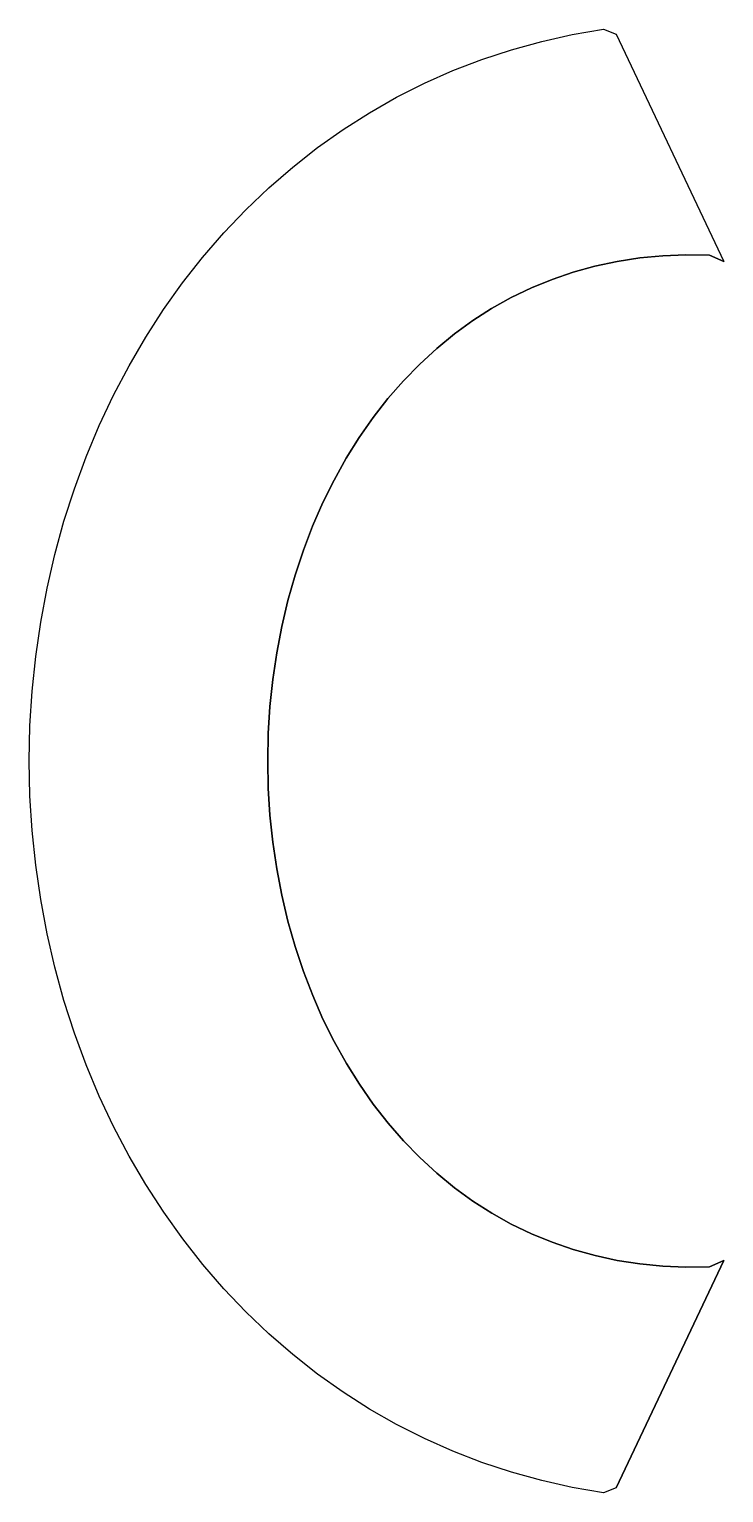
# Model space of a CAD drawing. Header units: metres. Extents: x 0 to 50.3, y -0.6 to 11.6.
# Drawn here: x 45.54 to 47.94, y 0 to 5.06 of the extents above; entities that cross this region are included whole.
import ezdxf

# ---------------------------------------------------------------- set-up
doc = ezdxf.new("R2010")
doc.units = ezdxf.units.M
doc.layers.add('CONTORNO', color=7, linetype='Continuous')
doc.layers.add('KEDER', color=5, linetype='Continuous')

msp = doc.modelspace()

# ---------------------------------------------------------------- linework, layer by layer
at = {"layer": 'CONTORNO'}
msp.add_lwpolyline([(47.5725, 0.0168), (47.5287, 0), (47.4213, 0.0185), (47.3154, 0.0422), (47.2112, 0.071), (47.1088, 0.1048), (47.0083, 0.1436), (46.9099, 0.1873), (46.8138, 0.236), (46.72, 0.2894), (46.6289, 0.3475), (46.5404, 0.4103), (46.4547, 0.4776), (46.3721, 0.5493), (46.2925, 0.6254), (46.2163, 0.7056), (46.1434, 0.79), (46.0741, 0.8782), (46.0085, 0.9702), (45.9467, 1.0658), (45.8889, 1.1647), (45.8352, 1.2668), (45.7857, 1.3719), (45.7406, 1.4798), (45.6998, 1.5901), (45.6636, 1.7027), (45.6321, 1.8173), (45.6052, 1.9337), (45.5832, 2.0515), (45.566, 2.1704), (45.5536, 2.2902), (45.5462, 2.4107), (45.5437, 2.5314), (45.5462, 2.6521), (45.5536, 2.7726), (45.5659, 2.8924), (45.5831, 3.0114), (45.6051, 3.1292), (45.6319, 3.2455), (45.6635, 3.3601), (45.6996, 3.4727), (45.7403, 3.5831), (45.7855, 3.6909), (45.835, 3.796), (45.8887, 3.8982), (45.9465, 3.9971), (46.0082, 4.0927), (46.0738, 4.1847), (46.1431, 4.2729), (46.2159, 4.3573), (46.2922, 4.4375), (46.3717, 4.5136), (46.4544, 4.5853), (46.5401, 4.6526), (46.6286, 4.7154), (46.7198, 4.7735), (46.8135, 4.8268), (46.9097, 4.8754), (47.0081, 4.919), (47.1086, 4.9577), (47.2111, 4.9914), (47.3154, 5.0201), (47.4213, 5.0436), (47.5287, 5.062), (47.5725, 5.0451), (47.9447, 4.2592), (47.896, 4.2804), (47.8143, 4.2816), (47.7337, 4.2785), (47.6543, 4.2709), (47.5762, 4.2589), (47.4996, 4.2425), (47.4246, 4.2218), (47.3512, 4.1967), (47.2797, 4.1674), (47.21, 4.1338), (47.1424, 4.096), (47.0768, 4.0541), (47.0134, 4.008), (46.9523, 3.9579), (46.8936, 3.9039), (46.8374, 3.846), (46.7838, 3.7843), (46.7329, 3.7191), (46.6848, 3.6503), (46.6398, 3.5781), (46.5978, 3.5029), (46.559, 3.4246), (46.5235, 3.3436), (46.4915, 3.26), (46.4629, 3.1741), (46.438, 3.0862), (46.4168, 2.9965), (46.3993, 2.9053), (46.3857, 2.8129), (46.3759, 2.7196), (46.37, 2.6257), (46.368, 2.5315), (46.37, 2.4373), (46.3759, 2.3433), (46.3857, 2.25), (46.3994, 2.1577), (46.4169, 2.0665), (46.4381, 1.9768), (46.4631, 1.8889), (46.4916, 1.803), (46.5237, 1.7195), (46.5592, 1.6384), (46.598, 1.5602), (46.64, 1.4849), (46.6851, 1.4128), (46.7331, 1.344), (46.784, 1.2787), (46.8376, 1.2171), (46.8938, 1.1592), (46.9525, 1.1051), (47.0136, 1.055), (47.077, 1.009), (47.1426, 0.967), (47.2102, 0.9292), (47.2798, 0.8955), (47.3514, 0.8661), (47.4247, 0.841), (47.4997, 0.8202), (47.5762, 0.8037), (47.6543, 0.7916), (47.7337, 0.7838), (47.8143, 0.7805), (47.896, 0.7816), (47.9447, 0.8027)], close=True, dxfattribs=at)
at = {"layer": 'KEDER'}
for points in [[(47.5725, 0.0168), (47.5287, 0), (47.4213, 0.0185), (47.3154, 0.0422), (47.2112, 0.071), (47.1088, 0.1048), (47.0083, 0.1436), (46.9099, 0.1873), (46.8138, 0.236), (46.72, 0.2894), (46.6289, 0.3475), (46.5404, 0.4103), (46.4547, 0.4776), (46.3721, 0.5493), (46.2925, 0.6254), (46.2163, 0.7056), (46.1434, 0.79), (46.0741, 0.8782), (46.0085, 0.9702), (45.9467, 1.0658), (45.8889, 1.1647), (45.8352, 1.2668), (45.7857, 1.3719), (45.7406, 1.4798), (45.6998, 1.5901), (45.6636, 1.7027), (45.6321, 1.8173), (45.6052, 1.9337), (45.5832, 2.0515), (45.566, 2.1704), (45.5536, 2.2902), (45.5462, 2.4107), (45.5437, 2.5314), (45.5462, 2.6521), (45.5536, 2.7726), (45.5659, 2.8924), (45.5831, 3.0114), (45.6051, 3.1292), (45.6319, 3.2455), (45.6635, 3.3601), (45.6996, 3.4727), (45.7403, 3.5831), (45.7855, 3.6909), (45.835, 3.796), (45.8887, 3.8982), (45.9465, 3.9971), (46.0082, 4.0927), (46.0738, 4.1847), (46.1431, 4.2729), (46.2159, 4.3573), (46.2922, 4.4375), (46.3717, 4.5136), (46.4544, 4.5853), (46.5401, 4.6526), (46.6286, 4.7154), (46.7198, 4.7735), (46.8135, 4.8268), (46.9097, 4.8754), (47.0081, 4.919), (47.1086, 4.9577), (47.2111, 4.9914), (47.3154, 5.0201), (47.4213, 5.0436), (47.5287, 5.062), (47.5725, 5.0451)], [(47.5725, 5.0451), (47.9447, 4.2592)], [(47.9447, 0.8027), (47.896, 0.7816), (47.8143, 0.7805), (47.7337, 0.7838), (47.6543, 0.7916), (47.5762, 0.8037), (47.4997, 0.8202), (47.4247, 0.841), (47.3514, 0.8661), (47.2798, 0.8955), (47.2102, 0.9292), (47.1426, 0.967), (47.077, 1.009), (47.0136, 1.055), (46.9525, 1.1051), (46.8938, 1.1592), (46.8376, 1.2171), (46.784, 1.2787), (46.7331, 1.344), (46.6851, 1.4128), (46.64, 1.4849), (46.598, 1.5602), (46.5592, 1.6384), (46.5237, 1.7195), (46.4916, 1.803), (46.4631, 1.8889), (46.4381, 1.9768), (46.4169, 2.0665), (46.3994, 2.1577), (46.3857, 2.25), (46.3759, 2.3433), (46.37, 2.4373), (46.368, 2.5315), (46.37, 2.6257), (46.3759, 2.7196), (46.3857, 2.8129), (46.3993, 2.9053), (46.4168, 2.9965), (46.438, 3.0862), (46.4629, 3.1741), (46.4915, 3.26), (46.5235, 3.3436), (46.559, 3.4246), (46.5978, 3.5029), (46.6398, 3.5781), (46.6848, 3.6503), (46.7329, 3.7191), (46.7838, 3.7843), (46.8374, 3.846), (46.8936, 3.9039), (46.9523, 3.9579), (47.0134, 4.008), (47.0768, 4.0541), (47.1424, 4.096), (47.21, 4.1338), (47.2797, 4.1674), (47.3512, 4.1967), (47.4246, 4.2218), (47.4996, 4.2425), (47.5762, 4.2589), (47.6543, 4.2709), (47.7337, 4.2785), (47.8143, 4.2816), (47.896, 4.2804), (47.9447, 4.2592)], [(47.5725, 0.0168), (47.9447, 0.8027)]]:
    msp.add_lwpolyline(points, dxfattribs=at)

doc.saveas('drawing.dxf')
